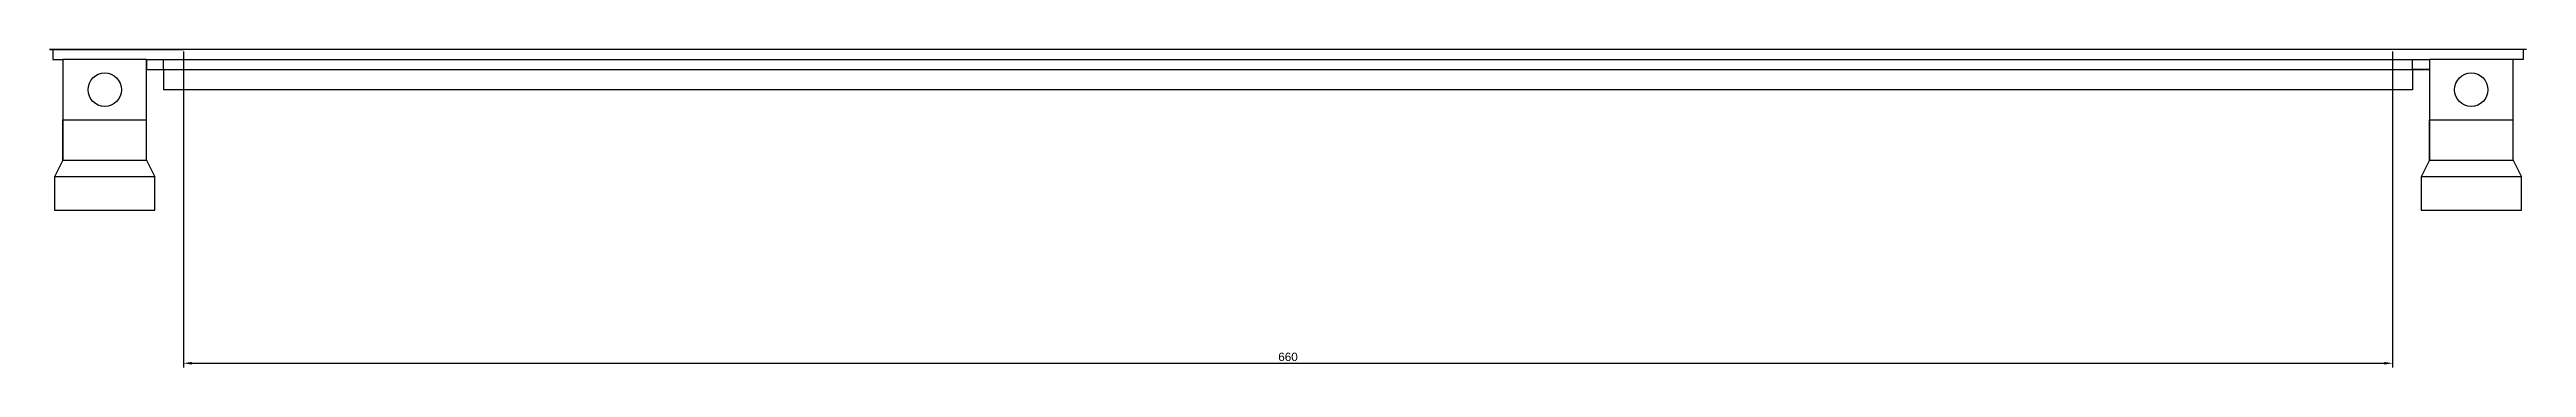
# Model space of a CAD drawing. Header units: millimetres. Extents: x -286516 to -275786, y 161594 to 164062.
# Drawn here: x -279586 to -278846, y 163320 to 163415 of the extents above; entities that cross this region are included whole.
import ezdxf

# ---------------------------------------------------------------- set-up
doc = ezdxf.new("R2010")
doc.units = ezdxf.units.MM
doc.styles.get("Standard").update_dxf_attribs({"font": 'arial.ttf'})
doc.dimstyles.new('ISO-25', dxfattribs={"dimtxt": 2.5, "dimasz": 2.5, "dimexe": 1.25, "dimexo": 0.625, "dimtad": 1, "dimtxsty": 'Standard', "dimcen": 2.5, "dimadec": 0, "dimazin": 0, "dimtfac": 1, "dimtmove": 0, "dimatfit": 3, "dimfxl": 1, "dimarcsym": 0})

msp = doc.modelspace()

# ---------------------------------------------------------------- blocks, each defined once
blk = doc.blocks.new('*D26')
at = {"color": 0, "lineweight": -2, "transparency": 16777216}
for p, q in [((-279546.05, 163413.89), (-279546.05, 163319.56)), ((-278886.05, 163413.89), (-278886.05, 163319.56)), ((-279543.55, 163320.81), (-278888.55, 163320.81))]:
    blk.add_line(p, q, dxfattribs=at)
at = {"color": 0, "transparency": 16777216}
for points in [[(-279543.55, 163321.23), (-279543.55, 163320.4), (-279546.05, 163320.81)], [(-278888.55, 163321.23), (-278888.55, 163320.4), (-278886.05, 163320.81)]]:
    blk.add_solid(points, dxfattribs=at)
at = {"layer": 'Defpoints', "color": 0, "transparency": 16777216}
for p in [(-279546.05, 163414.52), (-278886.05, 163414.52), (-278886.05, 163320.81)]:
    blk.add_point(p, dxfattribs=at)
at = {"color": 0, "transparency": 16777216, "insert": (-279216.05, 163322.71), "char_height": 2.5, "attachment_point": 5}
blk.add_mtext('660', dxfattribs=at)

# ---------------------------------------------------------------- dimensions: what is measured, and where the dimension line sits
dim = msp.add_linear_dim(base=(-278886.053, 163320.813), p1=(-279546.053, 163414.517), p2=(-278886.053, 163414.517), dimstyle='ISO-25')
dim.commit()
dim.dimension.update_dxf_attribs({"geometry": '*D26', "text_midpoint": (-279216.053, 163322.714)})

# ---------------------------------------------------------------- linework, layer by layer
for p, q in [((-278846.053, 163414.517), (-279586.053, 163414.517)), ((-279586.053, 163414.517), (-279585.053, 163414.517)), ((-279586.053, 163414.517), (-279546.053, 163414.517)), ((-279585.053, 163414.517), (-279585.053, 163411.517)), ((-278886.053, 163414.517), (-278901.053, 163414.517)), ((-278846.053, 163414.517), (-278886.053, 163414.517)), ((-278846.053, 163414.517), (-278847.053, 163414.517)), ((-278847.053, 163414.517), (-278847.053, 163411.517)), ((-279585.053, 163411.517), (-279582.053, 163411.517)), ((-279582.053, 163411.517), (-279582.053, 163381.517)), ((-279557.053, 163411.517), (-279582.053, 163411.517)), ((-279557.053, 163381.517), (-279557.053, 163411.517)), ((-279557.053, 163411.517), (-278875.053, 163411.517)), ((-279557.053, 163411.517), (-279557.053, 163408.517)), ((-279557.053, 163408.517), (-278875.053, 163408.517)), ((-279557.053, 163408.517), (-279552.053, 163408.517)), ((-279552.053, 163408.517), (-279552.053, 163411.517)), ((-279552.053, 163408.517), (-279552.053, 163402.517)), ((-278880.053, 163408.517), (-278880.053, 163411.517)), ((-278875.053, 163408.517), (-278880.053, 163408.517)), ((-278880.053, 163408.517), (-278880.053, 163402.517)), ((-278875.053, 163411.517), (-278875.053, 163381.517)), ((-278850.053, 163411.517), (-278875.053, 163411.517)), ((-278850.053, 163381.517), (-278850.053, 163411.517)), ((-278847.053, 163411.517), (-278850.053, 163411.517)), ((-278880.053, 163402.517), (-279552.053, 163402.517)), ((-279582.053, 163381.517), (-279582.053, 163393.517)), ((-279582.053, 163393.517), (-279557.053, 163393.517)), ((-278875.053, 163381.517), (-278875.053, 163393.517)), ((-278875.053, 163393.517), (-278850.053, 163393.517)), ((-279582.053, 163381.517), (-279584.553, 163376.517)), ((-279582.053, 163381.517), (-279557.053, 163381.517)), ((-279582.053, 163381.517), (-279569.553, 163381.517)), ((-279557.053, 163381.517), (-279554.553, 163376.517)), ((-278875.053, 163381.517), (-278877.553, 163376.517)), ((-278875.053, 163381.517), (-278850.053, 163381.517)), ((-278875.053, 163381.517), (-278862.553, 163381.517)), ((-278850.053, 163381.517), (-278847.553, 163376.517)), ((-279554.553, 163376.517), (-279584.553, 163376.517)), ((-279584.553, 163376.517), (-279584.553, 163366.517)), ((-279554.553, 163366.517), (-279554.553, 163376.517)), ((-278847.553, 163376.517), (-278877.553, 163376.517)), ((-278877.553, 163376.517), (-278877.553, 163366.517)), ((-278847.553, 163366.517), (-278847.553, 163376.517)), ((-279584.553, 163366.517), (-279554.553, 163366.517)), ((-278877.553, 163366.517), (-278847.553, 163366.517))]:
    msp.add_line(p, q)
for centre in [(-279569.553, 163402.517), (-278862.553, 163402.517)]:
    msp.add_circle(centre, 5)

msp.set_redraw_order([(e.dxf.handle, doc.entitydb.next_handle()) for e in msp.query("TEXT MTEXT ATTDEF DIMENSION ARC_DIMENSION")])  # texts and dimensions are drawn at this point

doc.saveas('drawing.dxf')
